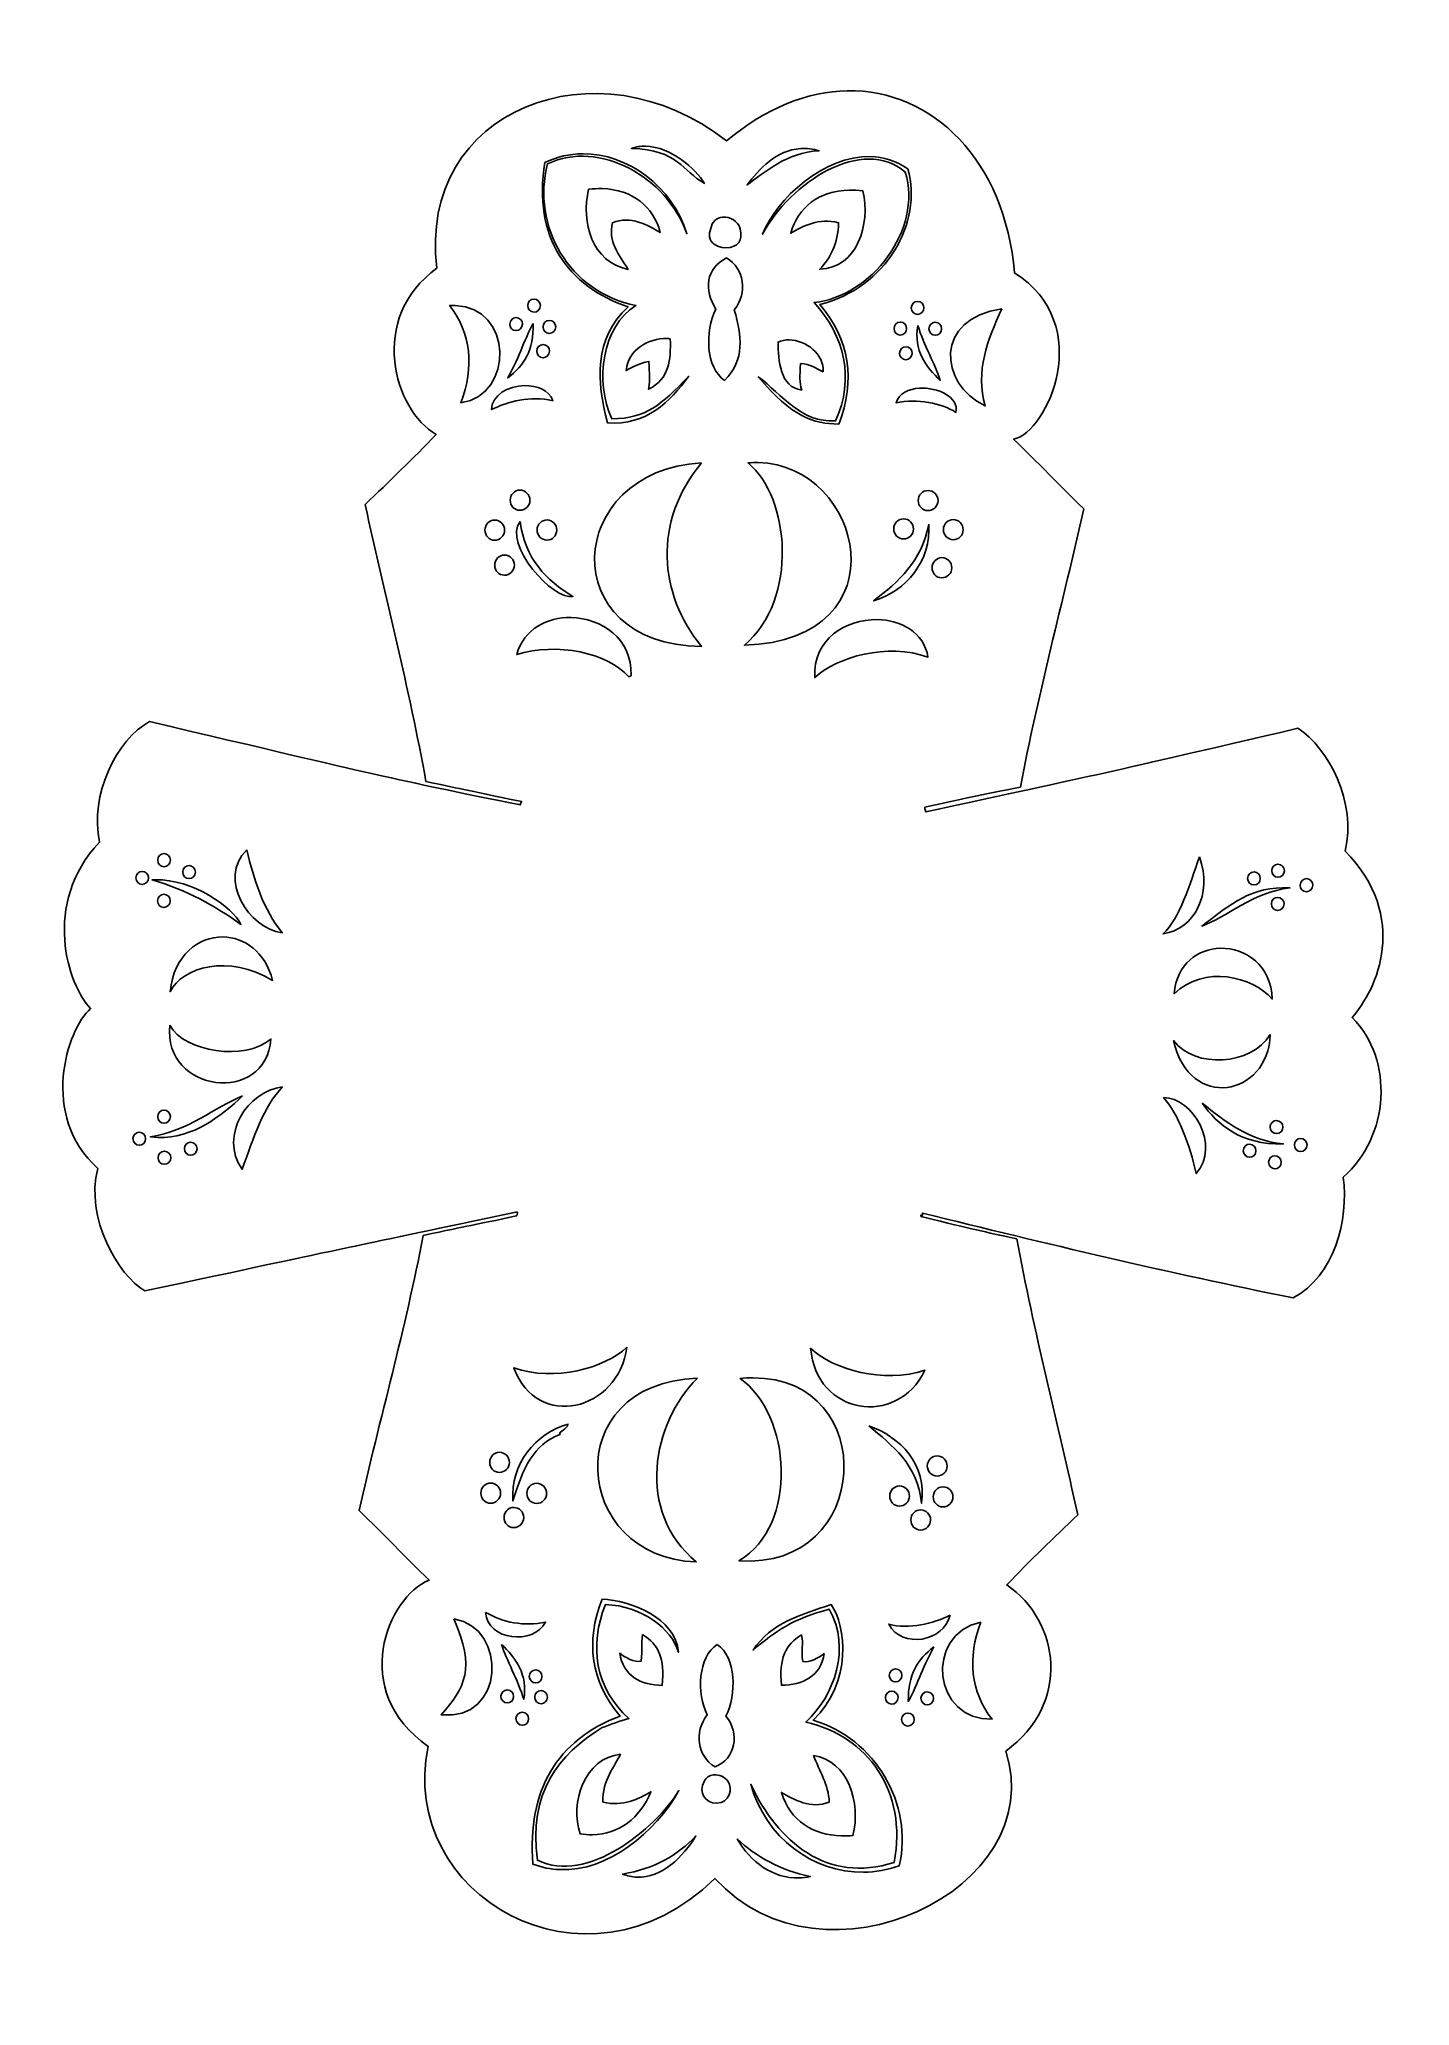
# Model space of a CAD drawing. Header units: centimetres. Extents: x -5.4 to 5.5, y -5 to 10.6.
import ezdxf

# ---------------------------------------------------------------- set-up
doc = ezdxf.new("R2010")
doc.units = ezdxf.units.CM
doc.header["$MEASUREMENT"] = 0
doc.layers.add('Layer 1', color=7, linetype='Continuous')

msp = doc.modelspace()

# ---------------------------------------------------------------- linework, layer by layer
at = {"layer": 'Layer 1', "color": 30}
for points, knots in [([(0.99781, 10.22204), (0.68778, 10.2168), (0.35603, 10.09139), (0.03787, 9.82269), (0.03787, 9.82269), (-0.99643, 10.63162), (-2.42919, 10.07004), (-2.26897, 8.80901), (-2.26897, 8.80901), (-2.82344, 8.40969), (-2.61031, 7.67747), (-2.27641, 7.48444), (-2.27641, 7.48444), (-2.45864, 7.29214), (-2.65015, 7.10892), (-2.84113, 6.92551), (-2.84113, 6.92551), (-2.67789, 6.19019), (-2.49116, 5.46082), (-2.35661, 4.71955), (-2.35661, 4.71955), (-2.09047, 4.66338), (-2.07008, 4.66033), (-1.59428, 4.55997), (-1.59428, 4.55997), (-1.60575, 4.54079), (-1.60587, 4.5419), (-1.60503, 4.53351), (-1.60503, 4.53351), (-2.65036, 4.74461), (-2.67379, 4.75408), (-4.55844, 5.19745), (-4.55844, 5.19745), (-4.81676, 5.05476), (-5.03956, 4.61577), (-4.95614, 4.23585), (-4.95614, 4.23585), (-5.42023, 3.75039), (-5.20814, 3.09184), (-5.02725, 2.91211), (-5.02725, 2.91211), (-5.21847, 2.74214), (-5.43564, 2.05873), (-4.97103, 1.6388), (-4.97103, 1.6388), (-5.07201, 1.24442), (-4.80961, 0.78864), (-4.59565, 0.66232), (-4.59565, 0.66232), (-2.93792, 1.01713), (-2.92215, 1.01973), (-1.63976, 1.29071), (-1.63976, 1.29071), (-1.61511, 1.29465), (-1.63366, 1.27191), (-1.6348, 1.25929), (-1.6348, 1.25929), (-1.99486, 1.1846), (-1.99308, 1.18653), (-2.37812, 1.10468), (-2.37812, 1.10468), (-2.51907, 0.36774), (-2.7231, -0.35496), (-2.88909, -1.0864), (-2.88909, -1.0864), (-2.69911, -1.26742), (-2.52046, -1.4597), (-2.33099, -1.6412), (-2.33099, -1.6412), (-2.66353, -1.77444), (-2.97192, -2.5246), (-2.33843, -2.96577), (-2.33843, -2.96577), (-2.58879, -4.14268), (-1.09391, -5.0306), (-0.05557, -4.01749), (-0.05557, -4.01749), (0.80616, -4.96632), (2.61625, -4.10729), (2.26036, -3.00381), (2.26036, -3.00381), (2.78261, -2.62492), (2.6924, -1.9676), (2.26863, -1.67924), (2.26863, -1.67924), (2.4497, -1.48574), (2.64385, -1.30442), (2.83418, -1.12031), (2.83418, -1.12031), (2.67197, -0.38797), (2.48557, 0.33893), (2.34884, 1.07656), (2.34884, 1.07656), (2.07284, 1.13728), (2.01518, 1.1503), (1.59891, 1.25185), (1.59891, 1.25185), (1.59711, 1.25513), (1.59618, 1.25621), (1.59477, 1.25846), (1.59477, 1.25846), (1.5888, 1.23303), (1.57569, 1.28906), (1.59477, 1.25846), (1.59477, 1.25846), (1.59591, 1.26331), (1.59702, 1.27031), (1.59726, 1.28244), (1.59726, 1.28244), (2.57835, 1.04156), (3.54677, 0.80595), (4.54985, 0.60775), (4.54985, 0.60775), (4.8774, 0.7806), (4.99468, 1.22621), (4.94838, 1.56935), (4.94838, 1.56935), (5.31677, 1.8902), (5.35529, 2.50294), (5.01866, 2.841), (5.01866, 2.841), (5.21888, 3.06194), (5.47733, 3.64001), (4.96409, 4.1664), (4.96409, 4.1664), (5.05577, 4.55319), (4.83259, 4.98464), (4.58789, 5.14371), (4.58789, 5.14371), (3.05757, 4.78668), (3.01738, 4.77907), (1.6229, 4.47894), (1.6229, 4.47894), (1.61199, 4.51906), (1.62022, 4.49167), (1.61629, 4.51449), (1.61629, 4.51449), (2.01759, 4.60458), (2.07181, 4.61464), (2.37697, 4.67489), (2.37697, 4.67489), (2.51754, 5.41195), (2.71687, 6.15995), (2.88216, 6.8916), (2.88216, 6.8916), (2.6918, 7.07223), (2.51353, 7.26572), (2.32323, 7.4464), (2.32323, 7.4464), (2.59356, 7.50225), (2.98139, 8.35942), (2.33067, 8.77097), (2.33067, 8.77097), (2.25408, 9.66532), (1.67991, 10.23358), (0.99783, 10.22204), (0.99783, 10.22204), (0.99783, 10.22204), (0.99781, 10.22204), (0.99781, 10.22204)], [0, 0, 0, 0, 0.02439024, 0.02439024, 0.02439024, 0.02439024, 0.04878049, 0.04878049, 0.04878049, 0.04878049, 0.07317073, 0.07317073, 0.07317073, 0.07317073, 0.09756098, 0.09756098, 0.09756098, 0.09756098, 0.12195122, 0.12195122, 0.12195122, 0.12195122, 0.14634146, 0.14634146, 0.14634146, 0.14634146, 0.17073171, 0.17073171, 0.17073171, 0.17073171, 0.19512195, 0.19512195, 0.19512195, 0.19512195, 0.2195122, 0.2195122, 0.2195122, 0.2195122, 0.24390244, 0.24390244, 0.24390244, 0.24390244, 0.26829268, 0.26829268, 0.26829268, 0.26829268, 0.29268293, 0.29268293, 0.29268293, 0.29268293, 0.31707317, 0.31707317, 0.31707317, 0.31707317, 0.34146341, 0.34146341, 0.34146341, 0.34146341, 0.36585366, 0.36585366, 0.36585366, 0.36585366, 0.3902439, 0.3902439, 0.3902439, 0.3902439, 0.41463415, 0.41463415, 0.41463415, 0.41463415, 0.43902439, 0.43902439, 0.43902439, 0.43902439, 0.46341463, 0.46341463, 0.46341463, 0.46341463, 0.48780488, 0.48780488, 0.48780488, 0.48780488, 0.51219512, 0.51219512, 0.51219512, 0.51219512, 0.53658537, 0.53658537, 0.53658537, 0.53658537, 0.56097561, 0.56097561, 0.56097561, 0.56097561, 0.58536585, 0.58536585, 0.58536585, 0.58536585, 0.6097561, 0.6097561, 0.6097561, 0.6097561, 0.63414634, 0.63414634, 0.63414634, 0.63414634, 0.65853659, 0.65853659, 0.65853659, 0.65853659, 0.68292683, 0.68292683, 0.68292683, 0.68292683, 0.70731707, 0.70731707, 0.70731707, 0.70731707, 0.73170732, 0.73170732, 0.73170732, 0.73170732, 0.75609756, 0.75609756, 0.75609756, 0.75609756, 0.7804878, 0.7804878, 0.7804878, 0.7804878, 0.80487805, 0.80487805, 0.80487805, 0.80487805, 0.82926829, 0.82926829, 0.82926829, 0.82926829, 0.85365854, 0.85365854, 0.85365854, 0.85365854, 0.87804878, 0.87804878, 0.87804878, 0.87804878, 0.90243902, 0.90243902, 0.90243902, 0.90243902, 0.92682927, 0.92682927, 0.92682927, 0.92682927, 0.95121951, 0.95121951, 0.95121951, 0.95121951, 1, 1, 1, 1]), ([(-1.10976, 9.72016), (-0.74837, 9.723), (-0.39326, 9.45751), (-0.2788, 9.08268), (-0.2788, 9.08268), (-0.43863, 9.53771), (-0.97636, 9.83454), (-1.3884, 9.63996), (-1.3884, 9.63996), (-1.51881, 9.14561), (-1.21557, 8.61529), (-0.68478, 8.51217), (-0.68478, 8.51217), (-0.9553, 8.34548), (-1.01378, 7.90745), (-0.87577, 7.60845), (-0.87577, 7.60845), (-0.59604, 7.61463), (-0.4899, 7.71678), (-0.26392, 7.94828), (-0.26392, 7.94828), (-0.4126, 7.7438), (-0.60114, 7.55645), (-0.90967, 7.57621), (-0.90967, 7.57621), (-0.99905, 7.90497), (-1.02047, 8.24958), (-0.74678, 8.49977), (-0.74678, 8.49977), (-1.22754, 8.66444), (-1.50799, 9.05348), (-1.40989, 9.65071), (-1.40989, 9.65071), (-1.31291, 9.69698), (-1.21094, 9.71937), (-1.10975, 9.72016), (-1.10975, 9.72016), (-1.10975, 9.72016), (-1.10976, 9.72016), (-1.10976, 9.72016)], [0, 0, 0, 0, 0.09090909, 0.09090909, 0.09090909, 0.09090909, 0.18181818, 0.18181818, 0.18181818, 0.18181818, 0.27272727, 0.27272727, 0.27272727, 0.27272727, 0.36363636, 0.36363636, 0.36363636, 0.36363636, 0.45454545, 0.45454545, 0.45454545, 0.45454545, 0.54545455, 0.54545455, 0.54545455, 0.54545455, 0.63636364, 0.63636364, 0.63636364, 0.63636364, 0.72727273, 0.72727273, 0.72727273, 0.72727273, 0.81818182, 0.81818182, 0.81818182, 0.81818182, 1, 1, 1, 1]), ([(-0.60788, 9.78052), (-0.40526, 9.7759), (-0.20785, 9.5985), (-0.13907, 9.48451), (-0.13907, 9.48451), (-0.31608, 9.58319), (-0.34604, 9.75112), (-0.72033, 9.76315), (-0.72033, 9.76315), (-0.68325, 9.7756), (-0.64541, 9.78137), (-0.60788, 9.78051), (-0.60788, 9.78051), (-0.60788, 9.78051), (-0.60788, 9.78052), (-0.60788, 9.78052)], [0, 0, 0, 0, 0.2, 0.2, 0.2, 0.2, 0.4, 0.4, 0.4, 0.4, 0.6, 0.6, 0.6, 0.6, 1, 1, 1, 1]), ([(0.62904, 9.7615), (0.67437, 9.76401), (0.72263, 9.75896), (0.77456, 9.74414), (0.77456, 9.74414), (0.51468, 9.72992), (0.34085, 9.57204), (0.20074, 9.47211), (0.20074, 9.47211), (0.29566, 9.59686), (0.43258, 9.75063), (0.62903, 9.7615), (0.62903, 9.7615), (0.62903, 9.7615), (0.62904, 9.7615), (0.62904, 9.7615)], [0, 0, 0, 0, 0.2, 0.2, 0.2, 0.2, 0.4, 0.4, 0.4, 0.4, 0.6, 0.6, 0.6, 0.6, 1, 1, 1, 1]), ([(1.18301, 9.69784), (1.28561, 9.69541), (1.38687, 9.66557), (1.48067, 9.59945), (1.48067, 9.59945), (1.60357, 9.17218), (1.30896, 8.65181), (0.78118, 8.52045), (0.78118, 8.52045), (1.016, 8.23791), (1.0659, 7.91833), (0.93084, 7.56712), (0.93084, 7.56712), (0.72551, 7.56895), (0.56241, 7.62368), (0.28923, 7.94332), (0.28923, 7.94332), (0.48198, 7.80064), (0.62659, 7.57703), (0.90521, 7.59192), (0.90521, 7.59192), (1.05863, 7.9304), (0.9775, 8.26614), (0.73488, 8.53615), (0.73488, 8.53615), (1.18256, 8.57777), (1.60349, 9.11611), (1.46001, 9.57464), (1.46001, 9.57464), (1.12549, 9.86576), (0.53957, 9.49268), (0.32478, 9.07855), (0.32478, 9.07855), (0.43413, 9.36522), (0.81659, 9.70651), (1.18302, 9.69784), (1.18302, 9.69784), (1.18302, 9.69784), (1.18301, 9.69784), (1.18301, 9.69784)], [0, 0, 0, 0, 0.09090909, 0.09090909, 0.09090909, 0.09090909, 0.18181818, 0.18181818, 0.18181818, 0.18181818, 0.27272727, 0.27272727, 0.27272727, 0.27272727, 0.36363636, 0.36363636, 0.36363636, 0.36363636, 0.45454545, 0.45454545, 0.45454545, 0.45454545, 0.54545455, 0.54545455, 0.54545455, 0.54545455, 0.63636364, 0.63636364, 0.63636364, 0.63636364, 0.72727273, 0.72727273, 0.72727273, 0.72727273, 0.81818182, 0.81818182, 0.81818182, 0.81818182, 1, 1, 1, 1]), ([(-0.9535, 9.44235), (-0.71214, 9.43518), (-0.5447, 9.30004), (-0.4913, 9.09426), (-0.4913, 9.09426), (-0.58507, 9.14726), (-0.72858, 9.23261), (-0.87164, 9.17033), (-0.87164, 9.17033), (-0.90958, 9.02008), (-0.81836, 8.91698), (-0.74679, 8.79909), (-0.74679, 8.79909), (-1.03482, 8.8574), (-1.12344, 9.17188), (-1.06098, 9.4374), (-1.06098, 9.4374), (-1.0236, 9.44177), (-0.98797, 9.44338), (-0.95349, 9.44236), (-0.95349, 9.44236), (-0.95349, 9.44236), (-0.9535, 9.44235), (-0.9535, 9.44235)], [0, 0, 0, 0, 0.14285714, 0.14285714, 0.14285714, 0.14285714, 0.28571429, 0.28571429, 0.28571429, 0.28571429, 0.42857143, 0.42857143, 0.42857143, 0.42857143, 0.57142857, 0.57142857, 0.57142857, 0.57142857, 0.71428571, 0.71428571, 0.71428571, 0.71428571, 1, 1, 1, 1]), ([(1.01434, 9.43077), (1.04887, 9.43135), (1.08519, 9.42913), (1.12266, 9.42416), (1.12266, 9.42416), (1.18655, 9.16065), (1.07656, 8.80619), (0.77953, 8.80074), (0.77953, 8.80074), (0.86499, 8.88839), (0.92298, 9.00414), (0.93001, 9.17116), (0.93001, 9.17116), (0.76843, 9.21131), (0.64673, 9.14389), (0.54802, 9.08765), (0.54802, 9.08765), (0.60533, 9.2913), (0.77266, 9.42675), (1.01435, 9.43078), (1.01435, 9.43078), (1.01435, 9.43078), (1.01434, 9.43077), (1.01434, 9.43077)], [0, 0, 0, 0, 0.14285714, 0.14285714, 0.14285714, 0.14285714, 0.28571429, 0.28571429, 0.28571429, 0.28571429, 0.42857143, 0.42857143, 0.42857143, 0.42857143, 0.57142857, 0.57142857, 0.57142857, 0.57142857, 0.71428571, 0.71428571, 0.71428571, 0.71428571, 1, 1, 1, 1]), ([(0.00562, 9.21414), (0.06366, 9.22016), (0.12944, 9.18622), (0.14535, 9.12236), (0.14535, 9.12236), (0.1674, 9.02814), (0.13244, 8.97491), (0.03125, 8.97105), (0.03125, 8.97105), (-0.04859, 8.97258), (-0.12913, 9.02513), (-0.08781, 9.12401), (-0.08781, 9.12401), (-0.08015, 9.18069), (-0.03952, 9.20945), (0.00562, 9.21414)], [0, 0, 0, 0, 0.2, 0.2, 0.2, 0.2, 0.4, 0.4, 0.4, 0.4, 0.6, 0.6, 0.6, 0.6, 1, 1, 1, 1]), ([(0.03787, 8.89003), (0.18007, 8.80354), (0.20761, 8.61478), (0.09905, 8.47662), (0.09905, 8.47662), (0.15914, 8.27247), (0.18517, 8.08027), (0.02216, 7.91521), (0.02216, 7.91521), (-0.12944, 8.01496), (-0.13618, 8.3085), (-0.04895, 8.48158), (-0.04895, 8.48158), (-0.14022, 8.63443), (-0.13171, 8.80785), (0.03787, 8.89003)], [0, 0, 0, 0, 0.2, 0.2, 0.2, 0.2, 0.4, 0.4, 0.4, 0.4, 0.6, 0.6, 0.6, 0.6, 1, 1, 1, 1]), ([(-2.12345, 8.51217), (-1.66667, 8.50061), (-1.65172, 7.79575), (-2.07797, 7.73661), (-2.07797, 7.73661), (-1.97109, 8.02202), (-1.99718, 8.29295), (-2.16892, 8.51134), (-2.16892, 8.51134), (-2.15327, 8.51245), (-2.13818, 8.51253), (-2.12345, 8.51216), (-2.12345, 8.51216), (-2.12345, 8.51216), (-2.12345, 8.51217), (-2.12345, 8.51217)], [0, 0, 0, 0, 0.2, 0.2, 0.2, 0.2, 0.4, 0.4, 0.4, 0.4, 0.6, 0.6, 0.6, 0.6, 1, 1, 1, 1]), ([(-1.49589, 8.56261), (-1.4681, 8.56235), (-1.44436, 8.53941), (-1.44463, 8.51052), (-1.44463, 8.51052), (-1.44489, 8.48162), (-1.4681, 8.45816), (-1.49589, 8.45843), (-1.49589, 8.45843), (-1.52368, 8.45869), (-1.54576, 8.48162), (-1.5455, 8.51052), (-1.5455, 8.51052), (-1.54524, 8.53941), (-1.52368, 8.56287), (-1.49589, 8.56261)], [0, 0, 0, 0, 0.2, 0.2, 0.2, 0.2, 0.4, 0.4, 0.4, 0.4, 0.6, 0.6, 0.6, 0.6, 1, 1, 1, 1]), ([(1.55839, 8.54442), (1.58618, 8.54416), (1.60909, 8.52123), (1.60883, 8.49233), (1.60883, 8.49233), (1.60857, 8.46344), (1.58535, 8.43998), (1.55756, 8.44024), (1.55756, 8.44024), (1.52977, 8.4405), (1.50769, 8.46343), (1.50795, 8.49233), (1.50795, 8.49233), (1.50821, 8.52123), (1.5306, 8.54469), (1.55839, 8.54442)], [0, 0, 0, 0, 0.2, 0.2, 0.2, 0.2, 0.4, 0.4, 0.4, 0.4, 0.6, 0.6, 0.6, 0.6, 1, 1, 1, 1]), ([(2.22977, 8.48489), (2.11331, 8.23822), (2.01901, 7.98631), (2.09748, 7.71181), (2.09748, 7.71181), (1.72414, 7.88944), (1.6911, 8.4076), (2.22977, 8.48489)], [0, 0, 0, 0, 0.33333333, 0.33333333, 0.33333333, 0.33333333, 1, 1, 1, 1]), ([(-1.50168, 8.36914), (-1.49895, 8.15549), (-1.57409, 8.03291), (-1.7059, 7.93506), (-1.7059, 7.93506), (-1.62534, 8.06677), (-1.57818, 8.23331), (-1.50168, 8.36914)], [0, 0, 0, 0, 0.33333333, 0.33333333, 0.33333333, 0.33333333, 1, 1, 1, 1]), ([(-1.63893, 8.41543), (-1.61114, 8.41517), (-1.58741, 8.39223), (-1.58767, 8.36334), (-1.58767, 8.36334), (-1.58793, 8.33444), (-1.61197, 8.31099), (-1.63976, 8.31125), (-1.63976, 8.31125), (-1.66755, 8.31151), (-1.68881, 8.33444), (-1.68854, 8.36334), (-1.68854, 8.36334), (-1.68828, 8.39224), (-1.66672, 8.4157), (-1.63893, 8.41543)], [0, 0, 0, 0, 0.2, 0.2, 0.2, 0.2, 0.4, 0.4, 0.4, 0.4, 0.6, 0.6, 0.6, 0.6, 1, 1, 1, 1]), ([(-1.37435, 8.39311), (-1.34656, 8.39285), (-1.32283, 8.36992), (-1.32309, 8.34102), (-1.32309, 8.34102), (-1.32335, 8.31212), (-1.34739, 8.28867), (-1.37518, 8.28893), (-1.37518, 8.28893), (-1.40297, 8.28919), (-1.42423, 8.31212), (-1.42396, 8.34102), (-1.42396, 8.34102), (-1.4237, 8.36992), (-1.40214, 8.39337), (-1.37435, 8.39311)], [0, 0, 0, 0, 0.2, 0.2, 0.2, 0.2, 0.4, 0.4, 0.4, 0.4, 0.6, 0.6, 0.6, 0.6, 1, 1, 1, 1]), ([(1.42114, 8.37988), (1.44893, 8.37962), (1.47184, 8.35669), (1.47157, 8.32779), (1.47157, 8.32779), (1.47131, 8.29889), (1.4481, 8.27544), (1.42031, 8.2757), (1.42031, 8.2757), (1.39252, 8.27596), (1.37044, 8.29889), (1.3707, 8.32779), (1.3707, 8.32779), (1.37096, 8.35669), (1.39335, 8.38014), (1.42113, 8.37988), (1.42113, 8.37988), (1.42113, 8.37988), (1.42114, 8.37988), (1.42114, 8.37988)], [0, 0, 0, 0, 0.16666667, 0.16666667, 0.16666667, 0.16666667, 0.33333333, 0.33333333, 0.33333333, 0.33333333, 0.5, 0.5, 0.5, 0.5, 0.66666667, 0.66666667, 0.66666667, 0.66666667, 1, 1, 1, 1]), ([(1.56087, 8.35095), (1.60749, 8.20033), (1.69939, 8.03803), (1.73864, 7.91522), (1.73864, 7.91522), (1.627, 8.02063), (1.52515, 8.1537), (1.56087, 8.35095)], [0, 0, 0, 0, 0.33333333, 0.33333333, 0.33333333, 0.33333333, 1, 1, 1, 1]), ([(1.69978, 8.37824), (1.72757, 8.37798), (1.75048, 8.35504), (1.75022, 8.32615), (1.75022, 8.32615), (1.74996, 8.29725), (1.72675, 8.2738), (1.69896, 8.27406), (1.69896, 8.27406), (1.67117, 8.27432), (1.64909, 8.29725), (1.64935, 8.32615), (1.64935, 8.32615), (1.64961, 8.35505), (1.672, 8.3785), (1.69978, 8.37824)], [0, 0, 0, 0, 0.2, 0.2, 0.2, 0.2, 0.4, 0.4, 0.4, 0.4, 0.6, 0.6, 0.6, 0.6, 1, 1, 1, 1]), ([(-1.42313, 8.19964), (-1.39534, 8.19938), (-1.37243, 8.17645), (-1.3727, 8.14755), (-1.3727, 8.14755), (-1.37296, 8.11865), (-1.39617, 8.0952), (-1.42396, 8.09546), (-1.42396, 8.09546), (-1.45175, 8.09572), (-1.47466, 8.11948), (-1.4744, 8.14838), (-1.4744, 8.14838), (-1.47414, 8.17728), (-1.45092, 8.19991), (-1.42314, 8.19965), (-1.42314, 8.19965), (-1.42314, 8.19965), (-1.42313, 8.19964), (-1.42313, 8.19964)], [0, 0, 0, 0, 0.16666667, 0.16666667, 0.16666667, 0.16666667, 0.33333333, 0.33333333, 0.33333333, 0.33333333, 0.5, 0.5, 0.5, 0.5, 0.66666667, 0.66666667, 0.66666667, 0.66666667, 1, 1, 1, 1]), ([(-0.43921, 8.24843), (-0.42974, 8.24817), (-0.42032, 8.247), (-0.4111, 8.24594), (-0.4111, 8.24594), (-0.40562, 8.07677), (-0.41746, 7.93042), (-0.58308, 7.8441), (-0.58308, 7.8441), (-0.571, 7.945), (-0.57805, 7.95325), (-0.58144, 8.06652), (-0.58144, 8.06652), (-0.66342, 8.04666), (-0.69328, 8.03261), (-0.76251, 7.99376), (-0.76251, 7.99376), (-0.74592, 8.16357), (-0.58133, 8.25203), (-0.43922, 8.24842), (-0.43922, 8.24842), (-0.43922, 8.24842), (-0.43921, 8.24843), (-0.43921, 8.24843)], [0, 0, 0, 0, 0.14285714, 0.14285714, 0.14285714, 0.14285714, 0.28571429, 0.28571429, 0.28571429, 0.28571429, 0.42857143, 0.42857143, 0.42857143, 0.42857143, 0.57142857, 0.57142857, 0.57142857, 0.57142857, 0.71428571, 0.71428571, 0.71428571, 0.71428571, 1, 1, 1, 1]), ([(0.53479, 8.23768), (0.66846, 8.23649), (0.81776, 8.12131), (0.80599, 7.98385), (0.80599, 7.98385), (0.74896, 8.00829), (0.70638, 8.04727), (0.62657, 8.04917), (0.62657, 8.04917), (0.61926, 7.9456), (0.61604, 7.9013), (0.63566, 7.8375), (0.63566, 7.8375), (0.45919, 7.86196), (0.45086, 8.07448), (0.44714, 8.21949), (0.44714, 8.21949), (0.47414, 8.23248), (0.50394, 8.23795), (0.53478, 8.23768), (0.53478, 8.23768), (0.53478, 8.23768), (0.53479, 8.23768), (0.53479, 8.23768)], [0, 0, 0, 0, 0.14285714, 0.14285714, 0.14285714, 0.14285714, 0.28571429, 0.28571429, 0.28571429, 0.28571429, 0.42857143, 0.42857143, 0.42857143, 0.42857143, 0.57142857, 0.57142857, 0.57142857, 0.57142857, 0.71428571, 0.71428571, 0.71428571, 0.71428571, 1, 1, 1, 1]), ([(1.46579, 8.18311), (1.49358, 8.18285), (1.51566, 8.15909), (1.5154, 8.13019), (1.5154, 8.13019), (1.51514, 8.10129), (1.49275, 8.07866), (1.46496, 8.07892), (1.46496, 8.07892), (1.43717, 8.07918), (1.41426, 8.10211), (1.41453, 8.13101), (1.41453, 8.13101), (1.41479, 8.15991), (1.438, 8.18336), (1.46579, 8.1831), (1.46579, 8.1831), (1.46579, 8.1831), (1.46579, 8.18311), (1.46579, 8.18311)], [0, 0, 0, 0, 0.16666667, 0.16666667, 0.16666667, 0.16666667, 0.33333333, 0.33333333, 0.33333333, 0.33333333, 0.5, 0.5, 0.5, 0.5, 0.66666667, 0.66666667, 0.66666667, 0.66666667, 1, 1, 1, 1]), ([(-1.57113, 7.87305), (-1.47079, 7.8758), (-1.3744, 7.83847), (-1.34706, 7.75316), (-1.34706, 7.75316), (-1.52478, 7.79451), (-1.70469, 7.74764), (-1.83489, 7.68205), (-1.83489, 7.68205), (-1.83491, 7.79948), (-1.70014, 7.86952), (-1.57113, 7.87305)], [0, 0, 0, 0, 0.25, 0.25, 0.25, 0.25, 0.5, 0.5, 0.5, 0.5, 1, 1, 1, 1]), ([(1.5741, 7.8532), (1.71856, 7.86116), (1.88782, 7.78313), (1.86432, 7.66055), (1.86432, 7.66055), (1.74434, 7.73402), (1.55971, 7.77279), (1.38724, 7.73662), (1.38724, 7.73662), (1.40946, 7.81242), (1.48743, 7.84842), (1.5741, 7.8532)], [0, 0, 0, 0, 0.25, 0.25, 0.25, 0.25, 0.5, 0.5, 0.5, 0.5, 1, 1, 1, 1]), ([(-0.16223, 7.25871), (-0.54937, 6.7896), (-0.50468, 6.21104), (-0.16141, 5.79606), (-0.16141, 5.79606), (-1.33571, 5.80601), (-1.25991, 7.193), (-0.16223, 7.25871)], [0, 0, 0, 0, 0.33333333, 0.33333333, 0.33333333, 0.33333333, 1, 1, 1, 1]), ([(0.29005, 7.26037), (1.11877, 7.24745), (1.46278, 5.84896), (0.17926, 5.80516), (0.17926, 5.80516), (0.61363, 6.17406), (0.54026, 6.98697), (0.2082, 7.25706), (0.2082, 7.25706), (0.2359, 7.25963), (0.26332, 7.26078), (0.29006, 7.26037), (0.29006, 7.26037), (0.29006, 7.26037), (0.29005, 7.26037), (0.29005, 7.26037)], [0, 0, 0, 0, 0.2, 0.2, 0.2, 0.2, 0.4, 0.4, 0.4, 0.4, 0.6, 0.6, 0.6, 0.6, 1, 1, 1, 1]), ([(-1.60834, 7.04125), (-1.56504, 7.04099), (-1.5287, 7.00392), (-1.52896, 6.9594), (-1.52896, 6.9594), (-1.52922, 6.91487), (-1.56587, 6.87976), (-1.60916, 6.88002), (-1.60916, 6.88002), (-1.65246, 6.88028), (-1.68632, 6.91569), (-1.68606, 6.96022), (-1.68606, 6.96022), (-1.6858, 7.00474), (-1.65163, 7.04151), (-1.60834, 7.04125)], [0, 0, 0, 0, 0.2, 0.2, 0.2, 0.2, 0.4, 0.4, 0.4, 0.4, 0.6, 0.6, 0.6, 0.6, 1, 1, 1, 1]), ([(1.6419, 7.03795), (1.68519, 7.03769), (1.72154, 7.00227), (1.72128, 6.95775), (1.72128, 6.95775), (1.72102, 6.91323), (1.68437, 6.87728), (1.64108, 6.87755), (1.64108, 6.87755), (1.59779, 6.87781), (1.56309, 6.91405), (1.56336, 6.95858), (1.56336, 6.95858), (1.56362, 7.00311), (1.59861, 7.03822), (1.64191, 7.03796), (1.64191, 7.03796), (1.64191, 7.03796), (1.6419, 7.03795), (1.6419, 7.03795)], [0, 0, 0, 0, 0.16666667, 0.16666667, 0.16666667, 0.16666667, 0.33333333, 0.33333333, 0.33333333, 0.33333333, 0.5, 0.5, 0.5, 0.5, 0.66666667, 0.66666667, 0.66666667, 0.66666667, 1, 1, 1, 1]), ([(-1.80843, 6.80231), (-1.76513, 6.80205), (-1.72962, 6.76664), (-1.72988, 6.72211), (-1.72988, 6.72211), (-1.73014, 6.67758), (-1.76678, 6.64164), (-1.81008, 6.64191), (-1.81008, 6.64191), (-1.85337, 6.64217), (-1.88724, 6.67841), (-1.88697, 6.72294), (-1.88697, 6.72294), (-1.88671, 6.76747), (-1.85172, 6.80258), (-1.80842, 6.80232), (-1.80842, 6.80232), (-1.80842, 6.80232), (-1.80843, 6.80231), (-1.80843, 6.80231)], [0, 0, 0, 0, 0.16666667, 0.16666667, 0.16666667, 0.16666667, 0.33333333, 0.33333333, 0.33333333, 0.33333333, 0.5, 0.5, 0.5, 0.5, 0.66666667, 0.66666667, 0.66666667, 0.66666667, 1, 1, 1, 1]), ([(-1.60669, 6.79074), (-1.56671, 6.49311), (-1.39911, 6.32181), (-1.18666, 6.1946), (-1.18666, 6.1946), (-1.33996, 6.15229), (-1.74865, 6.61695), (-1.60669, 6.79074)], [0, 0, 0, 0, 0.33333333, 0.33333333, 0.33333333, 0.33333333, 1, 1, 1, 1]), ([(-1.39254, 6.80313), (-1.34924, 6.80287), (-1.31455, 6.76745), (-1.31482, 6.72293), (-1.31482, 6.72293), (-1.31508, 6.67841), (-1.35008, 6.64246), (-1.39337, 6.64273), (-1.39337, 6.64273), (-1.43667, 6.64299), (-1.47218, 6.67923), (-1.47192, 6.72376), (-1.47192, 6.72376), (-1.47166, 6.76828), (-1.43584, 6.8034), (-1.39254, 6.80314), (-1.39254, 6.80314), (-1.39254, 6.80314), (-1.39254, 6.80313), (-1.39254, 6.80313)], [0, 0, 0, 0, 0.16666667, 0.16666667, 0.16666667, 0.16666667, 0.33333333, 0.33333333, 0.33333333, 0.33333333, 0.5, 0.5, 0.5, 0.5, 0.66666667, 0.66666667, 0.66666667, 0.66666667, 1, 1, 1, 1]), ([(1.64686, 6.77089), (1.6686, 6.48003), (1.46737, 6.23658), (1.20865, 6.15904), (1.20865, 6.15904), (1.40585, 6.31135), (1.59324, 6.47331), (1.64686, 6.77089)], [0, 0, 0, 0, 0.33333333, 0.33333333, 0.33333333, 0.33333333, 1, 1, 1, 1]), ([(1.4476, 6.81222), (1.4909, 6.81196), (1.52641, 6.77572), (1.52615, 6.73119), (1.52615, 6.73119), (1.52589, 6.68666), (1.49007, 6.65155), (1.44677, 6.65181), (1.44677, 6.65181), (1.40348, 6.65207), (1.36796, 6.68748), (1.36822, 6.73201), (1.36822, 6.73201), (1.36848, 6.77654), (1.4043, 6.81248), (1.4476, 6.81221), (1.4476, 6.81221), (1.4476, 6.81221), (1.4476, 6.81222), (1.4476, 6.81222)], [0, 0, 0, 0, 0.16666667, 0.16666667, 0.16666667, 0.16666667, 0.33333333, 0.33333333, 0.33333333, 0.33333333, 0.5, 0.5, 0.5, 0.5, 0.66666667, 0.66666667, 0.66666667, 0.66666667, 1, 1, 1, 1]), ([(1.84282, 6.80644), (1.88612, 6.80618), (1.92163, 6.76994), (1.92137, 6.72541), (1.92137, 6.72541), (1.92111, 6.68089), (1.88529, 6.64577), (1.84199, 6.64603), (1.84199, 6.64603), (1.7987, 6.64629), (1.76401, 6.68171), (1.76427, 6.72623), (1.76427, 6.72623), (1.76453, 6.77076), (1.79952, 6.8067), (1.84282, 6.80643), (1.84282, 6.80643), (1.84282, 6.80643), (1.84282, 6.80644), (1.84282, 6.80644)], [0, 0, 0, 0, 0.16666667, 0.16666667, 0.16666667, 0.16666667, 0.33333333, 0.33333333, 0.33333333, 0.33333333, 0.5, 0.5, 0.5, 0.5, 0.66666667, 0.66666667, 0.66666667, 0.66666667, 1, 1, 1, 1]), ([(-1.73071, 6.52367), (-1.68741, 6.52341), (-1.6519, 6.48717), (-1.65216, 6.44264), (-1.65216, 6.44264), (-1.65242, 6.39812), (-1.68907, 6.363), (-1.73236, 6.36326), (-1.73236, 6.36326), (-1.77565, 6.36352), (-1.80952, 6.39894), (-1.80926, 6.44346), (-1.80926, 6.44346), (-1.809, 6.48798), (-1.774, 6.52393), (-1.73071, 6.52366), (-1.73071, 6.52366), (-1.73071, 6.52366), (-1.73071, 6.52367), (-1.73071, 6.52367)], [0, 0, 0, 0, 0.16666667, 0.16666667, 0.16666667, 0.16666667, 0.33333333, 0.33333333, 0.33333333, 0.33333333, 0.5, 0.5, 0.5, 0.5, 0.66666667, 0.66666667, 0.66666667, 0.66666667, 1, 1, 1, 1]), ([(1.75269, 6.503), (1.79598, 6.50274), (1.8315, 6.46649), (1.83124, 6.42197), (1.83124, 6.42197), (1.83098, 6.37745), (1.79433, 6.34233), (1.75104, 6.34259), (1.75104, 6.34259), (1.70775, 6.34285), (1.67388, 6.37827), (1.67414, 6.42279), (1.67414, 6.42279), (1.6744, 6.46731), (1.70939, 6.50326), (1.75269, 6.50299), (1.75269, 6.50299), (1.75269, 6.50299), (1.75269, 6.503), (1.75269, 6.503)], [0, 0, 0, 0, 0.16666667, 0.16666667, 0.16666667, 0.16666667, 0.33333333, 0.33333333, 0.33333333, 0.33333333, 0.5, 0.5, 0.5, 0.5, 0.66666667, 0.66666667, 0.66666667, 0.66666667, 1, 1, 1, 1]), ([(-1.20154, 6.02592), (-0.95917, 6.02117), (-0.71185, 5.85619), (-0.72364, 5.56621), (-0.72364, 5.56621), (-0.72602, 5.55799), (-0.73199, 5.55366), (-0.74431, 5.55546), (-0.74431, 5.55546), (-0.89967, 5.74385), (-1.31941, 5.83225), (-1.63397, 5.73075), (-1.63397, 5.73075), (-1.57572, 5.9366), (-1.39005, 6.02962), (-1.20154, 6.02593), (-1.20154, 6.02593), (-1.20154, 6.02593), (-1.20154, 6.02592), (-1.20154, 6.02592)], [0, 0, 0, 0, 0.16666667, 0.16666667, 0.16666667, 0.16666667, 0.33333333, 0.33333333, 0.33333333, 0.33333333, 0.5, 0.5, 0.5, 0.5, 0.66666667, 0.66666667, 0.66666667, 0.66666667, 1, 1, 1, 1]), ([(1.23593, 6.00939), (1.42816, 6.00677), (1.61007, 5.90755), (1.64107, 5.71091), (1.64107, 5.71091), (1.31751, 5.82692), (0.91779, 5.71313), (0.73901, 5.5472), (0.73901, 5.5472), (0.72449, 5.85719), (0.98878, 6.01275), (1.23593, 6.00939)], [0, 0, 0, 0, 0.25, 0.25, 0.25, 0.25, 0.5, 0.5, 0.5, 0.5, 1, 1, 1, 1]), ([(-4.44269, 4.14573), (-4.4149, 4.14547), (-4.39116, 4.12253), (-4.39143, 4.09364), (-4.39143, 4.09364), (-4.39169, 4.06474), (-4.4149, 4.04129), (-4.44269, 4.04155), (-4.44269, 4.04155), (-4.47048, 4.04181), (-4.49256, 4.06475), (-4.4923, 4.09364), (-4.4923, 4.09364), (-4.49204, 4.12254), (-4.47048, 4.146), (-4.44269, 4.14573)], [0, 0, 0, 0, 0.2, 0.2, 0.2, 0.2, 0.4, 0.4, 0.4, 0.4, 0.6, 0.6, 0.6, 0.6, 1, 1, 1, 1]), ([(-3.78371, 4.17467), (-3.72525, 3.93664), (-3.65269, 3.70014), (-3.50176, 3.51569), (-3.50176, 3.51569), (-3.76716, 3.54841), (-4.01735, 3.94475), (-3.78371, 4.17467)], [0, 0, 0, 0, 0.33333333, 0.33333333, 0.33333333, 0.33333333, 1, 1, 1, 1]), ([(3.80322, 4.11927), (3.91039, 3.8213), (3.76111, 3.54374), (3.51383, 3.5066), (3.51383, 3.5066), (3.64843, 3.63193), (3.7258, 3.90116), (3.80322, 4.11927)], [0, 0, 0, 0, 0.33333333, 0.33333333, 0.33333333, 0.33333333, 1, 1, 1, 1]), ([(-4.61715, 4.00434), (-4.58936, 4.00408), (-4.56562, 3.98115), (-4.56588, 3.95225), (-4.56588, 3.95225), (-4.56614, 3.92335), (-4.58936, 3.8999), (-4.61715, 3.90016), (-4.61715, 3.90016), (-4.64494, 3.90042), (-4.66702, 3.92418), (-4.66676, 3.95308), (-4.66676, 3.95308), (-4.6665, 3.98198), (-4.64494, 4.0046), (-4.61715, 4.00434)], [0, 0, 0, 0, 0.2, 0.2, 0.2, 0.2, 0.4, 0.4, 0.4, 0.4, 0.6, 0.6, 0.6, 0.6, 1, 1, 1, 1]), ([(-4.51049, 3.93737), (-4.2226, 3.94593), (-3.89125, 3.71753), (-3.83084, 3.58184), (-3.83084, 3.58184), (-4.0369, 3.72941), (-4.26247, 3.85658), (-4.53777, 3.93572), (-4.53777, 3.93572), (-4.52858, 3.93651), (-4.51977, 3.9371), (-4.51048, 3.93736), (-4.51048, 3.93736), (-4.51048, 3.93736), (-4.51049, 3.93737), (-4.51049, 3.93737)], [0, 0, 0, 0, 0.2, 0.2, 0.2, 0.2, 0.4, 0.4, 0.4, 0.4, 0.6, 0.6, 0.6, 0.6, 1, 1, 1, 1]), ([(-4.24343, 4.05064), (-4.21564, 4.05038), (-4.19273, 4.02662), (-4.19299, 3.99772), (-4.19299, 3.99772), (-4.19325, 3.96882), (-4.21646, 3.9462), (-4.24425, 3.94646), (-4.24425, 3.94646), (-4.27204, 3.94672), (-4.29412, 3.96965), (-4.29386, 3.99855), (-4.29386, 3.99855), (-4.2936, 4.02745), (-4.27121, 4.0509), (-4.24343, 4.05064)], [0, 0, 0, 0, 0.2, 0.2, 0.2, 0.2, 0.4, 0.4, 0.4, 0.4, 0.6, 0.6, 0.6, 0.6, 1, 1, 1, 1]), ([(4.23813, 4.00021), (4.26592, 3.99995), (4.288, 3.97619), (4.28774, 3.94729), (4.28774, 3.94729), (4.28748, 3.91839), (4.26509, 3.89576), (4.2373, 3.89603), (4.2373, 3.89603), (4.20951, 3.89629), (4.1866, 3.91922), (4.18686, 3.94812), (4.18686, 3.94812), (4.18712, 3.97702), (4.21034, 4.00048), (4.23813, 4.00021)], [0, 0, 0, 0, 0.2, 0.2, 0.2, 0.2, 0.4, 0.4, 0.4, 0.4, 0.6, 0.6, 0.6, 0.6, 1, 1, 1, 1]), ([(4.42829, 4.06139), (4.45608, 4.06113), (4.47982, 4.0382), (4.47956, 4.0093), (4.47956, 4.0093), (4.4793, 3.9804), (4.45526, 3.95694), (4.42747, 3.95721), (4.42747, 3.95721), (4.39968, 3.95747), (4.37842, 3.98123), (4.37869, 4.01013), (4.37869, 4.01013), (4.37895, 4.03903), (4.40051, 4.06166), (4.4283, 4.06139), (4.4283, 4.06139), (4.4283, 4.06139), (4.42829, 4.06139), (4.42829, 4.06139)], [0, 0, 0, 0, 0.16666667, 0.16666667, 0.16666667, 0.16666667, 0.33333333, 0.33333333, 0.33333333, 0.33333333, 0.5, 0.5, 0.5, 0.5, 0.66666667, 0.66666667, 0.66666667, 0.66666667, 1, 1, 1, 1]), ([(4.65567, 3.94646), (4.68346, 3.9462), (4.70637, 3.92244), (4.7061, 3.89354), (4.7061, 3.89354), (4.70584, 3.86464), (4.68263, 3.84201), (4.65484, 3.84227), (4.65484, 3.84227), (4.62705, 3.84253), (4.60497, 3.86546), (4.60523, 3.89436), (4.60523, 3.89436), (4.60549, 3.92326), (4.62788, 3.94671), (4.65566, 3.94645), (4.65566, 3.94645), (4.65566, 3.94645), (4.65567, 3.94646), (4.65567, 3.94646)], [0, 0, 0, 0, 0.16666667, 0.16666667, 0.16666667, 0.16666667, 0.33333333, 0.33333333, 0.33333333, 0.33333333, 0.5, 0.5, 0.5, 0.5, 0.66666667, 0.66666667, 0.66666667, 0.66666667, 1, 1, 1, 1]), ([(-4.44434, 3.82161), (-4.41655, 3.82135), (-4.39281, 3.79841), (-4.39308, 3.76952), (-4.39308, 3.76952), (-4.39334, 3.74062), (-4.41738, 3.71717), (-4.44517, 3.71743), (-4.44517, 3.71743), (-4.47296, 3.71769), (-4.49422, 3.74063), (-4.49395, 3.76952), (-4.49395, 3.76952), (-4.49369, 3.79842), (-4.47213, 3.82188), (-4.44434, 3.82161)], [0, 0, 0, 0, 0.2, 0.2, 0.2, 0.2, 0.4, 0.4, 0.4, 0.4, 0.6, 0.6, 0.6, 0.6, 1, 1, 1, 1]), ([(4.4655, 3.8737), (4.48434, 3.8737), (4.50363, 3.8737), (4.52338, 3.87203), (4.52338, 3.87203), (4.22958, 3.84121), (4.01271, 3.63471), (3.82223, 3.56859), (3.82223, 3.56859), (3.99932, 3.69925), (4.18284, 3.87286), (4.4655, 3.87369), (4.4655, 3.87369), (4.4655, 3.87369), (4.4655, 3.8737), (4.4655, 3.8737)], [0, 0, 0, 0, 0.2, 0.2, 0.2, 0.2, 0.4, 0.4, 0.4, 0.4, 0.6, 0.6, 0.6, 0.6, 1, 1, 1, 1]), ([(4.42664, 3.79681), (4.45443, 3.79655), (4.47816, 3.77362), (4.4779, 3.74472), (4.4779, 3.74472), (4.47764, 3.71582), (4.4536, 3.69236), (4.42581, 3.69263), (4.42581, 3.69263), (4.39802, 3.69289), (4.37676, 3.71665), (4.37703, 3.74555), (4.37703, 3.74555), (4.37729, 3.77445), (4.39885, 3.79708), (4.42664, 3.79681)], [0, 0, 0, 0, 0.2, 0.2, 0.2, 0.2, 0.4, 0.4, 0.4, 0.4, 0.6, 0.6, 0.6, 0.6, 1, 1, 1, 1]), ([(-3.97471, 3.48179), (-3.80411, 3.48002), (-3.63486, 3.36409), (-3.57866, 3.13535), (-3.57866, 3.13535), (-3.92883, 3.34882), (-4.29612, 3.24188), (-4.39473, 3.04522), (-4.39473, 3.04522), (-4.36247, 3.33925), (-4.16805, 3.4838), (-3.9747, 3.48178), (-3.9747, 3.48178), (-3.9747, 3.48178), (-3.97471, 3.48179), (-3.97471, 3.48179)], [0, 0, 0, 0, 0.2, 0.2, 0.2, 0.2, 0.4, 0.4, 0.4, 0.4, 0.6, 0.6, 0.6, 0.6, 1, 1, 1, 1]), ([(3.97024, 3.39166), (4.16973, 3.39631), (4.37642, 3.25596), (4.38282, 2.98652), (4.38282, 2.98652), (4.22326, 3.17013), (3.84382, 3.26033), (3.60065, 3.02951), (3.60065, 3.02951), (3.62345, 3.27008), (3.79422, 3.38755), (3.97024, 3.39166)], [0, 0, 0, 0, 0.25, 0.25, 0.25, 0.25, 0.5, 0.5, 0.5, 0.5, 1, 1, 1, 1]), ([(-4.39556, 2.77816), (-4.28267, 2.56682), (-3.79579, 2.48912), (-3.59189, 2.66902), (-3.59189, 2.66902), (-3.63121, 2.13818), (-4.4532, 2.24061), (-4.39556, 2.77816)], [0, 0, 0, 0, 0.33333333, 0.33333333, 0.33333333, 0.33333333, 1, 1, 1, 1]), ([(4.36711, 2.70375), (4.35105, 2.21326), (3.72226, 2.08938), (3.59734, 2.65662), (3.59734, 2.65662), (3.76615, 2.43037), (4.21675, 2.45762), (4.36711, 2.70375)], [0, 0, 0, 0, 0.33333333, 0.33333333, 0.33333333, 0.33333333, 1, 1, 1, 1]), ([(-3.81679, 2.21509), (-3.98191, 2.06087), (-4.21022, 1.87404), (-4.49313, 1.88519), (-4.49313, 1.88519), (-4.51199, 1.88593), (-4.53166, 1.88841), (-4.55101, 1.89098), (-4.55101, 1.89098), (-4.24934, 1.93398), (-4.03933, 2.12752), (-3.81679, 2.21509)], [0, 0, 0, 0, 0.25, 0.25, 0.25, 0.25, 0.5, 0.5, 0.5, 0.5, 1, 1, 1, 1]), ([(-3.49929, 2.28703), (-3.65133, 2.13455), (-3.72801, 1.87953), (-3.82092, 1.63219), (-3.82092, 1.63219), (-4.00826, 1.90226), (-3.77687, 2.25442), (-3.49929, 2.28703)], [0, 0, 0, 0, 0.33333333, 0.33333333, 0.33333333, 0.33333333, 1, 1, 1, 1]), ([(3.51714, 2.20269), (3.74994, 2.2057), (3.97328, 1.81998), (3.77759, 1.59746), (3.77759, 1.59746), (3.72479, 1.82677), (3.63509, 2.07269), (3.51714, 2.20269)], [0, 0, 0, 0, 0.33333333, 0.33333333, 0.33333333, 0.33333333, 1, 1, 1, 1]), ([(-4.44269, 2.10265), (-4.4149, 2.10239), (-4.39199, 2.07946), (-4.39226, 2.05056), (-4.39226, 2.05056), (-4.39252, 2.02166), (-4.41573, 1.99821), (-4.44352, 1.99847), (-4.44352, 1.99847), (-4.47131, 1.99873), (-4.49339, 2.02166), (-4.49313, 2.05056), (-4.49313, 2.05056), (-4.49287, 2.07946), (-4.47048, 2.10291), (-4.4427, 2.10265), (-4.4427, 2.10265), (-4.4427, 2.10265), (-4.44269, 2.10265), (-4.44269, 2.10265)], [0, 0, 0, 0, 0.16666667, 0.16666667, 0.16666667, 0.16666667, 0.33333333, 0.33333333, 0.33333333, 0.33333333, 0.5, 0.5, 0.5, 0.5, 0.66666667, 0.66666667, 0.66666667, 0.66666667, 1, 1, 1, 1]), ([(3.82389, 2.15887), (4.00884, 2.01064), (4.19989, 1.8596), (4.47129, 1.8331), (4.47129, 1.8331), (4.13005, 1.82591), (3.9485, 1.98689), (3.82389, 2.15887)], [0, 0, 0, 0, 0.33333333, 0.33333333, 0.33333333, 0.33333333, 1, 1, 1, 1]), ([(-4.63947, 1.92653), (-4.61168, 1.92627), (-4.5896, 1.90333), (-4.58986, 1.87444), (-4.58986, 1.87444), (-4.59012, 1.84554), (-4.61251, 1.82209), (-4.6403, 1.82235), (-4.6403, 1.82235), (-4.66809, 1.82261), (-4.691, 1.84637), (-4.69073, 1.87527), (-4.69073, 1.87527), (-4.69047, 1.90417), (-4.66726, 1.9268), (-4.63947, 1.92653)], [0, 0, 0, 0, 0.2, 0.2, 0.2, 0.2, 0.4, 0.4, 0.4, 0.4, 0.6, 0.6, 0.6, 0.6, 1, 1, 1, 1]), ([(4.41672, 2.01996), (4.44451, 2.0197), (4.46824, 1.99677), (4.46798, 1.96787), (4.46798, 1.96787), (4.46772, 1.93897), (4.44451, 1.91552), (4.41672, 1.91578), (4.41672, 1.91578), (4.38893, 1.91604), (4.36602, 1.9398), (4.36628, 1.9687), (4.36628, 1.9687), (4.36654, 1.9976), (4.38893, 2.02022), (4.41672, 2.01996)], [0, 0, 0, 0, 0.2, 0.2, 0.2, 0.2, 0.4, 0.4, 0.4, 0.4, 0.6, 0.6, 0.6, 0.6, 1, 1, 1, 1]), ([(-4.43938, 1.77522), (-4.41159, 1.77496), (-4.38785, 1.75203), (-4.38812, 1.72313), (-4.38812, 1.72313), (-4.38838, 1.69423), (-4.41159, 1.67078), (-4.43938, 1.67104), (-4.43938, 1.67104), (-4.46717, 1.6713), (-4.49008, 1.69423), (-4.48981, 1.72313), (-4.48981, 1.72313), (-4.48955, 1.75203), (-4.46716, 1.77548), (-4.43938, 1.77522)], [0, 0, 0, 0, 0.2, 0.2, 0.2, 0.2, 0.4, 0.4, 0.4, 0.4, 0.6, 0.6, 0.6, 0.6, 1, 1, 1, 1]), ([(-4.23102, 1.84716), (-4.20323, 1.8469), (-4.17949, 1.82397), (-4.17976, 1.79507), (-4.17976, 1.79507), (-4.18002, 1.76618), (-4.20406, 1.74272), (-4.23185, 1.74298), (-4.23185, 1.74298), (-4.25964, 1.74324), (-4.2809, 1.767), (-4.28063, 1.7959), (-4.28063, 1.7959), (-4.28037, 1.8248), (-4.25881, 1.84743), (-4.23102, 1.84716)], [0, 0, 0, 0, 0.2, 0.2, 0.2, 0.2, 0.4, 0.4, 0.4, 0.4, 0.6, 0.6, 0.6, 0.6, 1, 1, 1, 1]), ([(4.20257, 1.83145), (4.23036, 1.83119), (4.25327, 1.80743), (4.253, 1.77853), (4.253, 1.77853), (4.25274, 1.74963), (4.22953, 1.72701), (4.20174, 1.72727), (4.20174, 1.72727), (4.17395, 1.72753), (4.15187, 1.75046), (4.15213, 1.77936), (4.15213, 1.77936), (4.15239, 1.80826), (4.17478, 1.83171), (4.20256, 1.83145), (4.20256, 1.83145), (4.20256, 1.83145), (4.20257, 1.83145), (4.20257, 1.83145)], [0, 0, 0, 0, 0.16666667, 0.16666667, 0.16666667, 0.16666667, 0.33333333, 0.33333333, 0.33333333, 0.33333333, 0.5, 0.5, 0.5, 0.5, 0.66666667, 0.66666667, 0.66666667, 0.66666667, 1, 1, 1, 1]), ([(4.40349, 1.73884), (4.43128, 1.73858), (4.45501, 1.71565), (4.45475, 1.68675), (4.45475, 1.68675), (4.45449, 1.65785), (4.43128, 1.6344), (4.40349, 1.63466), (4.40349, 1.63466), (4.3757, 1.63492), (4.35362, 1.65868), (4.35388, 1.68758), (4.35388, 1.68758), (4.35414, 1.71648), (4.3757, 1.7391), (4.40349, 1.73884)], [0, 0, 0, 0, 0.2, 0.2, 0.2, 0.2, 0.4, 0.4, 0.4, 0.4, 0.6, 0.6, 0.6, 0.6, 1, 1, 1, 1]), ([(4.60937, 1.87693), (4.63716, 1.87667), (4.6609, 1.85373), (4.66063, 1.82484), (4.66063, 1.82484), (4.66037, 1.79594), (4.63716, 1.77249), (4.60937, 1.77275), (4.60937, 1.77275), (4.58158, 1.77301), (4.5595, 1.79594), (4.55976, 1.82484), (4.55976, 1.82484), (4.56002, 1.85374), (4.58158, 1.8772), (4.60937, 1.87693)], [0, 0, 0, 0, 0.2, 0.2, 0.2, 0.2, 0.4, 0.4, 0.4, 0.4, 0.6, 0.6, 0.6, 0.6, 1, 1, 1, 1]), ([(-0.75588, 0.21418), (-0.82511, -0.29407), (-1.47088, -0.45394), (-1.65712, 0.05047), (-1.65712, 0.05047), (-1.33353, -0.06554), (-0.93464, 0.04827), (-0.75588, 0.21418)], [0, 0, 0, 0, 0.33333333, 0.33333333, 0.33333333, 0.33333333, 1, 1, 1, 1]), ([(0.70676, 0.20592), (0.88664, 0.03413), (1.28674, -0.07853), (1.61709, 0.03063), (1.61709, 0.03063), (1.39399, -0.43181), (0.74862, -0.32216), (0.70676, 0.20592)], [0, 0, 0, 0, 0.33333333, 0.33333333, 0.33333333, 0.33333333, 1, 1, 1, 1]), ([(-0.1953, -0.03304), (-0.55563, -0.39116), (-0.68888, -1.09291), (-0.20439, -1.49569), (-0.20439, -1.49569), (-1.19616, -1.46686), (-1.30848, -0.07087), (-0.1953, -0.03304)], [0, 0, 0, 0, 0.33333333, 0.33333333, 0.33333333, 0.33333333, 1, 1, 1, 1]), ([(0.24623, -0.02973), (1.26315, -0.02619), (1.19976, -1.56484), (0.13543, -1.48659), (0.13543, -1.48659), (0.61579, -1.20566), (0.55212, -0.31838), (0.14453, -0.03469), (0.14453, -0.03469), (0.17958, -0.03126), (0.21342, -0.02984), (0.24623, -0.02973)], [0, 0, 0, 0, 0.25, 0.25, 0.25, 0.25, 0.5, 0.5, 0.5, 0.5, 1, 1, 1, 1]), ([(-1.22552, -0.39767), (-1.23165, -0.44473), (-1.29877, -0.45079), (-1.29001, -0.482), (-1.29001, -0.482), (-1.50125, -0.5619), (-1.58373, -0.74845), (-1.66373, -1.00952), (-1.66373, -1.00952), (-1.68615, -0.71792), (-1.4855, -0.47394), (-1.22551, -0.39767), (-1.22551, -0.39767), (-1.22551, -0.39767), (-1.22552, -0.39767), (-1.22552, -0.39767)], [0, 0, 0, 0, 0.2, 0.2, 0.2, 0.2, 0.4, 0.4, 0.4, 0.4, 0.6, 0.6, 0.6, 0.6, 1, 1, 1, 1]), ([(1.16979, -0.41172), (1.41797, -0.4977), (1.6362, -0.7213), (1.58982, -1.02853), (1.58982, -1.02853), (1.55935, -0.71447), (1.35662, -0.57126), (1.16979, -0.41172)], [0, 0, 0, 0, 0.33333333, 0.33333333, 0.33333333, 0.33333333, 1, 1, 1, 1]), ([(-1.77122, -0.62256), (-1.72793, -0.62282), (-1.69158, -0.65906), (-1.69184, -0.70359), (-1.69184, -0.70359), (-1.6921, -0.74812), (-1.72875, -0.78334), (-1.77204, -0.78297), (-1.77204, -0.78297), (-1.81533, -0.78271), (-1.8492, -0.7473), (-1.84894, -0.70277), (-1.84894, -0.70277), (-1.84868, -0.65824), (-1.81451, -0.6222), (-1.77122, -0.62257), (-1.77122, -0.62257), (-1.77122, -0.62257), (-1.77122, -0.62256), (-1.77122, -0.62256)], [0, 0, 0, 0, 0.16666667, 0.16666667, 0.16666667, 0.16666667, 0.33333333, 0.33333333, 0.33333333, 0.33333333, 0.5, 0.5, 0.5, 0.5, 0.66666667, 0.66666667, 0.66666667, 0.66666667, 1, 1, 1, 1]), ([(1.71466, -0.6515), (1.75795, -0.65176), (1.7943, -0.688), (1.79404, -0.73253), (1.79404, -0.73253), (1.79378, -0.77706), (1.75713, -0.81228), (1.71384, -0.81191), (1.71384, -0.81191), (1.67055, -0.81165), (1.63585, -0.77623), (1.63612, -0.73171), (1.63612, -0.73171), (1.63638, -0.68719), (1.67138, -0.65114), (1.71467, -0.65151), (1.71467, -0.65151), (1.71467, -0.65151), (1.71466, -0.6515), (1.71466, -0.6515)], [0, 0, 0, 0, 0.16666667, 0.16666667, 0.16666667, 0.16666667, 0.33333333, 0.33333333, 0.33333333, 0.33333333, 0.5, 0.5, 0.5, 0.5, 0.66666667, 0.66666667, 0.66666667, 0.66666667, 1, 1, 1, 1]), ([(-1.8415, -0.86813), (-1.7982, -0.86839), (-1.76186, -0.90381), (-1.76212, -0.94833), (-1.76212, -0.94833), (-1.76238, -0.99285), (-1.79903, -1.0289), (-1.84232, -1.02853), (-1.84232, -1.02853), (-1.88561, -1.02827), (-1.91948, -0.99203), (-1.91921, -0.9475), (-1.91921, -0.9475), (-1.91895, -0.90297), (-1.88478, -0.86775), (-1.84149, -0.86812), (-1.84149, -0.86812), (-1.84149, -0.86812), (-1.8415, -0.86813), (-1.8415, -0.86813)], [0, 0, 0, 0, 0.16666667, 0.16666667, 0.16666667, 0.16666667, 0.33333333, 0.33333333, 0.33333333, 0.33333333, 0.5, 0.5, 0.5, 0.5, 0.66666667, 0.66666667, 0.66666667, 0.66666667, 1, 1, 1, 1]), ([(-1.47522, -0.86977), (-1.43192, -0.87003), (-1.39558, -0.90627), (-1.39584, -0.9508), (-1.39584, -0.9508), (-1.3961, -0.99532), (-1.43274, -1.03055), (-1.47604, -1.03018), (-1.47604, -1.03018), (-1.51933, -1.02992), (-1.5532, -0.9945), (-1.55293, -0.94998), (-1.55293, -0.94998), (-1.55267, -0.90545), (-1.5185, -0.86941), (-1.47521, -0.86978), (-1.47521, -0.86978), (-1.47521, -0.86978), (-1.47522, -0.86977), (-1.47522, -0.86977)], [0, 0, 0, 0, 0.16666667, 0.16666667, 0.16666667, 0.16666667, 0.33333333, 0.33333333, 0.33333333, 0.33333333, 0.5, 0.5, 0.5, 0.5, 0.66666667, 0.66666667, 0.66666667, 0.66666667, 1, 1, 1, 1]), ([(1.41453, -0.89126), (1.45782, -0.89152), (1.49417, -0.92776), (1.49391, -0.97229), (1.49391, -0.97229), (1.49365, -1.01682), (1.457, -1.05204), (1.41371, -1.05167), (1.41371, -1.05167), (1.37042, -1.05141), (1.33655, -1.01599), (1.33681, -0.97147), (1.33681, -0.97147), (1.33707, -0.92695), (1.37124, -0.8909), (1.41453, -0.89127), (1.41453, -0.89127), (1.41453, -0.89127), (1.41453, -0.89126), (1.41453, -0.89126)], [0, 0, 0, 0, 0.16666667, 0.16666667, 0.16666667, 0.16666667, 0.33333333, 0.33333333, 0.33333333, 0.33333333, 0.5, 0.5, 0.5, 0.5, 0.66666667, 0.66666667, 0.66666667, 0.66666667, 1, 1, 1, 1]), ([(1.76097, -0.89788), (1.80426, -0.89814), (1.84061, -0.93356), (1.84035, -0.97808), (1.84035, -0.97808), (1.84009, -1.02261), (1.80344, -1.05865), (1.76015, -1.05828), (1.76015, -1.05828), (1.71686, -1.05802), (1.68299, -1.02178), (1.68325, -0.97725), (1.68325, -0.97725), (1.68351, -0.93272), (1.71768, -0.8975), (1.76097, -0.89787), (1.76097, -0.89787), (1.76097, -0.89787), (1.76097, -0.89788), (1.76097, -0.89788)], [0, 0, 0, 0, 0.16666667, 0.16666667, 0.16666667, 0.16666667, 0.33333333, 0.33333333, 0.33333333, 0.33333333, 0.5, 0.5, 0.5, 0.5, 0.66666667, 0.66666667, 0.66666667, 0.66666667, 1, 1, 1, 1]), ([(-1.65712, -1.06242), (-1.61382, -1.06268), (-1.57748, -1.09892), (-1.57774, -1.14345), (-1.57774, -1.14345), (-1.578, -1.18798), (-1.61465, -1.2232), (-1.65794, -1.22283), (-1.65794, -1.22283), (-1.70124, -1.22257), (-1.7351, -1.18633), (-1.73483, -1.1418), (-1.73483, -1.1418), (-1.73457, -1.09728), (-1.7004, -1.06205), (-1.65711, -1.06242), (-1.65711, -1.06242), (-1.65711, -1.06242), (-1.65712, -1.06242), (-1.65712, -1.06242)], [0, 0, 0, 0, 0.16666667, 0.16666667, 0.16666667, 0.16666667, 0.33333333, 0.33333333, 0.33333333, 0.33333333, 0.5, 0.5, 0.5, 0.5, 0.66666667, 0.66666667, 0.66666667, 0.66666667, 1, 1, 1, 1]), ([(1.5832, -1.08143), (1.6265, -1.08169), (1.66201, -1.11793), (1.66175, -1.16246), (1.66175, -1.16246), (1.66149, -1.20699), (1.62567, -1.24221), (1.58237, -1.24184), (1.58237, -1.24184), (1.53908, -1.24158), (1.50438, -1.20616), (1.50465, -1.16164), (1.50465, -1.16164), (1.50491, -1.11711), (1.53991, -1.08107), (1.5832, -1.08144), (1.5832, -1.08144), (1.5832, -1.08144), (1.5832, -1.08143), (1.5832, -1.08143)], [0, 0, 0, 0, 0.16666667, 0.16666667, 0.16666667, 0.16666667, 0.33333333, 0.33333333, 0.33333333, 0.33333333, 0.5, 0.5, 0.5, 0.5, 0.66666667, 0.66666667, 0.66666667, 0.66666667, 1, 1, 1, 1]), ([(-0.95432, -1.7925), (-0.72258, -1.80283), (-0.37215, -1.94009), (-0.34578, -2.21501), (-0.34578, -2.21501), (-0.39805, -2.03071), (-0.63917, -1.84557), (-0.92704, -1.8355), (-0.92704, -1.8355), (-1.05777, -2.15687), (-1.01113, -2.50532), (-0.74101, -2.74253), (-0.74101, -2.74253), (-0.81356, -2.76253), (-0.88274, -2.79001), (-0.9535, -2.81529), (-0.9535, -2.81529), (-1.30429, -3.03319), (-1.54124, -3.33387), (-1.46861, -3.87197), (-1.46861, -3.87197), (-1.07711, -4.07053), (-0.52999, -3.6222), (-0.34165, -3.31717), (-0.34165, -3.31717), (-0.52991, -3.65078), (-0.90573, -3.96289), (-1.29167, -3.94721), (-1.29167, -3.94721), (-1.36314, -3.94431), (-1.43478, -3.92991), (-1.50582, -3.90256), (-1.50582, -3.90256), (-1.55036, -3.31306), (-1.31329, -2.9143), (-0.81129, -2.72434), (-0.81129, -2.72434), (-1.04348, -2.4489), (-1.08772, -2.13253), (-0.95433, -1.79251), (-0.95433, -1.79251), (-0.95433, -1.79251), (-0.95432, -1.7925), (-0.95432, -1.7925)], [0, 0, 0, 0, 0.08333333, 0.08333333, 0.08333333, 0.08333333, 0.16666667, 0.16666667, 0.16666667, 0.16666667, 0.25, 0.25, 0.25, 0.25, 0.33333333, 0.33333333, 0.33333333, 0.33333333, 0.41666667, 0.41666667, 0.41666667, 0.41666667, 0.5, 0.5, 0.5, 0.5, 0.58333333, 0.58333333, 0.58333333, 0.58333333, 0.66666667, 0.66666667, 0.66666667, 0.66666667, 0.75, 0.75, 0.75, 0.75, 0.83333333, 0.83333333, 0.83333333, 0.83333333, 1, 1, 1, 1]), ([(0.8713, -1.83632), (0.98859, -2.00707), (1.04214, -2.4506), (0.72743, -2.7574), (0.72743, -2.7574), (1.22036, -2.90134), (1.52727, -3.42666), (1.41287, -3.91578), (1.41287, -3.91578), (1.31831, -3.94958), (1.22217, -3.96657), (1.12844, -3.96787), (1.12844, -3.96787), (0.72229, -3.97355), (0.34954, -3.69121), (0.23051, -3.26755), (0.23051, -3.26755), (0.44483, -3.72455), (0.83769, -4.06192), (1.37153, -3.88932), (1.37153, -3.88932), (1.48025, -3.32393), (1.16082, -2.88075), (0.6679, -2.77228), (0.6679, -2.77228), (0.89791, -2.55978), (1.02897, -2.18165), (0.85559, -1.87352), (0.85559, -1.87352), (0.56702, -1.94817), (0.43117, -2.04714), (0.24787, -2.19763), (0.24787, -2.19763), (0.3927, -1.98172), (0.63013, -1.91468), (0.8713, -1.83631), (0.8713, -1.83631), (0.8713, -1.83631), (0.8713, -1.83632), (0.8713, -1.83632)], [0, 0, 0, 0, 0.09090909, 0.09090909, 0.09090909, 0.09090909, 0.18181818, 0.18181818, 0.18181818, 0.18181818, 0.27272727, 0.27272727, 0.27272727, 0.27272727, 0.36363636, 0.36363636, 0.36363636, 0.36363636, 0.45454545, 0.45454545, 0.45454545, 0.45454545, 0.54545455, 0.54545455, 0.54545455, 0.54545455, 0.63636364, 0.63636364, 0.63636364, 0.63636364, 0.72727273, 0.72727273, 0.72727273, 0.72727273, 0.81818182, 0.81818182, 0.81818182, 0.81818182, 1, 1, 1, 1]), ([(-2.13502, -1.95042), (-1.69816, -2.01662), (-1.73008, -2.77513), (-2.2359, -2.71275), (-2.2359, -2.71275), (-2.04633, -2.50137), (-1.95837, -2.34261), (-2.13502, -1.95042)], [0, 0, 0, 0, 0.33333333, 0.33333333, 0.33333333, 0.33333333, 1, 1, 1, 1]), ([(-1.88119, -1.89833), (-1.74052, -1.97987), (-1.57964, -2.01043), (-1.40411, -1.97523), (-1.40411, -1.97523), (-1.5006, -2.16235), (-1.86669, -2.12199), (-1.88119, -1.89833)], [0, 0, 0, 0, 0.33333333, 0.33333333, 0.33333333, 0.33333333, 1, 1, 1, 1]), ([(1.81801, -1.92066), (1.76875, -2.13137), (1.43373, -2.19152), (1.32936, -1.99177), (1.32936, -1.99177), (1.49238, -2.03467), (1.68042, -1.98877), (1.81801, -1.92066)], [0, 0, 0, 0, 0.33333333, 0.33333333, 0.33333333, 0.33333333, 1, 1, 1, 1]), ([(2.06193, -1.97523), (1.95294, -2.26009), (1.98167, -2.53072), (2.15205, -2.74914), (2.15205, -2.74914), (1.68451, -2.76338), (1.60579, -2.07563), (2.06193, -1.97523)], [0, 0, 0, 0, 0.33333333, 0.33333333, 0.33333333, 0.33333333, 1, 1, 1, 1]), ([(-1.75551, -2.15298), (-1.64401, -2.25855), (-1.54276, -2.393), (-1.57774, -2.58954), (-1.57774, -2.58954), (-1.62436, -2.43893), (-1.71541, -2.27498), (-1.75551, -2.15298)], [0, 0, 0, 0, 0.33333333, 0.33333333, 0.33333333, 0.33333333, 1, 1, 1, 1]), ([(-0.63103, -2.07527), (-0.50039, -2.15384), (-0.45455, -2.26688), (-0.47476, -2.47959), (-0.47476, -2.47959), (-0.64256, -2.47858), (-0.79027, -2.40224), (-0.8121, -2.22245), (-0.8121, -2.22245), (-0.77478, -2.25598), (-0.69245, -2.30004), (-0.64343, -2.28694), (-0.64343, -2.28694), (-0.62877, -2.1845), (-0.64758, -2.15815), (-0.63103, -2.07527)], [0, 0, 0, 0, 0.2, 0.2, 0.2, 0.2, 0.4, 0.4, 0.4, 0.4, 0.6, 0.6, 0.6, 0.6, 1, 1, 1, 1]), ([(-0.0382, -2.1538), (0.1134, -2.25352), (0.11931, -2.55288), (0.03208, -2.72596), (0.03208, -2.72596), (0.1463, -2.85523), (0.10812, -3.07077), (-0.05474, -3.12862), (-0.05474, -3.12862), (-0.19694, -3.0421), (-0.22449, -2.85254), (-0.11593, -2.71438), (-0.11593, -2.71438), (-0.20595, -2.54745), (-0.18625, -2.24795), (-0.03821, -2.1538), (-0.03821, -2.1538), (-0.03821, -2.1538), (-0.0382, -2.1538), (-0.0382, -2.1538)], [0, 0, 0, 0, 0.16666667, 0.16666667, 0.16666667, 0.16666667, 0.33333333, 0.33333333, 0.33333333, 0.33333333, 0.5, 0.5, 0.5, 0.5, 0.66666667, 0.66666667, 0.66666667, 0.66666667, 1, 1, 1, 1]), ([(0.63483, -2.07692), (0.6504, -2.15999), (0.63049, -2.18598), (0.64393, -2.28859), (0.64393, -2.28859), (0.6928, -2.30227), (0.77654, -2.25884), (0.81426, -2.22575), (0.81426, -2.22575), (0.79028, -2.40526), (0.64141, -2.47891), (0.47361, -2.47793), (0.47361, -2.47793), (0.45593, -2.26499), (0.50328, -2.15392), (0.63484, -2.07692), (0.63484, -2.07692), (0.63484, -2.07692), (0.63483, -2.07692), (0.63483, -2.07692)], [0, 0, 0, 0, 0.16666667, 0.16666667, 0.16666667, 0.16666667, 0.33333333, 0.33333333, 0.33333333, 0.33333333, 0.5, 0.5, 0.5, 0.5, 0.66666667, 0.66666667, 0.66666667, 0.66666667, 1, 1, 1, 1]), ([(1.68903, -2.17365), (1.60847, -2.30536), (1.56128, -2.4719), (1.4848, -2.60773), (1.4848, -2.60773), (1.48208, -2.39408), (1.55721, -2.2715), (1.68903, -2.17365)], [0, 0, 0, 0, 0.33333333, 0.33333333, 0.33333333, 0.33333333, 1, 1, 1, 1]), ([(1.38311, -2.34811), (1.4109, -2.34837), (1.43381, -2.37131), (1.43355, -2.4002), (1.43355, -2.4002), (1.43329, -2.4291), (1.41007, -2.45229), (1.38228, -2.45229), (1.38228, -2.45229), (1.35449, -2.45203), (1.33241, -2.4291), (1.33267, -2.4002), (1.33267, -2.4002), (1.33293, -2.37131), (1.35532, -2.34811), (1.38311, -2.34811)], [0, 0, 0, 0, 0.2, 0.2, 0.2, 0.2, 0.4, 0.4, 0.4, 0.4, 0.6, 0.6, 0.6, 0.6, 1, 1, 1, 1]), ([(-1.48266, -2.35555), (-1.45487, -2.35581), (-1.43279, -2.37957), (-1.43305, -2.40847), (-1.43305, -2.40847), (-1.43331, -2.43736), (-1.4557, -2.45973), (-1.48348, -2.45973), (-1.48348, -2.45973), (-1.51127, -2.45947), (-1.53418, -2.43654), (-1.53392, -2.40764), (-1.53392, -2.40764), (-1.53366, -2.37874), (-1.51045, -2.35555), (-1.48266, -2.35555)], [0, 0, 0, 0, 0.2, 0.2, 0.2, 0.2, 0.4, 0.4, 0.4, 0.4, 0.6, 0.6, 0.6, 0.6, 1, 1, 1, 1]), ([(-1.70921, -2.51512), (-1.68142, -2.51538), (-1.65851, -2.53832), (-1.65877, -2.56721), (-1.65877, -2.56721), (-1.65903, -2.5961), (-1.68225, -2.6193), (-1.71004, -2.6193), (-1.71004, -2.6193), (-1.73783, -2.61904), (-1.76074, -2.59528), (-1.76047, -2.56638), (-1.76047, -2.56638), (-1.76021, -2.53748), (-1.737, -2.51512), (-1.70921, -2.51512)], [0, 0, 0, 0, 0.2, 0.2, 0.2, 0.2, 0.4, 0.4, 0.4, 0.4, 0.6, 0.6, 0.6, 0.6, 1, 1, 1, 1]), ([(-1.43967, -2.52091), (-1.41188, -2.52117), (-1.38897, -2.5441), (-1.38924, -2.573), (-1.38924, -2.573), (-1.3895, -2.6019), (-1.41271, -2.62509), (-1.4405, -2.62509), (-1.4405, -2.62509), (-1.46829, -2.62483), (-1.49037, -2.60107), (-1.49011, -2.57217), (-1.49011, -2.57217), (-1.48985, -2.54328), (-1.46746, -2.52091), (-1.43968, -2.52091), (-1.43968, -2.52091), (-1.43968, -2.52091), (-1.43967, -2.52091), (-1.43967, -2.52091)], [0, 0, 0, 0, 0.16666667, 0.16666667, 0.16666667, 0.16666667, 0.33333333, 0.33333333, 0.33333333, 0.33333333, 0.5, 0.5, 0.5, 0.5, 0.66666667, 0.66666667, 0.66666667, 0.66666667, 1, 1, 1, 1]), ([(1.35334, -2.52505), (1.38113, -2.52531), (1.40404, -2.54825), (1.40378, -2.57714), (1.40378, -2.57714), (1.40352, -2.60604), (1.3803, -2.62923), (1.35251, -2.62923), (1.35251, -2.62923), (1.32472, -2.62897), (1.30264, -2.60521), (1.3029, -2.57631), (1.3029, -2.57631), (1.30316, -2.54741), (1.32555, -2.52505), (1.35334, -2.52505)], [0, 0, 0, 0, 0.2, 0.2, 0.2, 0.2, 0.4, 0.4, 0.4, 0.4, 0.6, 0.6, 0.6, 0.6, 1, 1, 1, 1]), ([(1.63529, -2.53083), (1.66308, -2.53109), (1.68599, -2.55402), (1.68572, -2.58292), (1.68572, -2.58292), (1.68546, -2.61182), (1.66225, -2.63501), (1.63446, -2.63501), (1.63446, -2.63501), (1.60667, -2.63475), (1.58459, -2.61099), (1.58485, -2.58209), (1.58485, -2.58209), (1.58511, -2.55319), (1.6075, -2.53083), (1.63529, -2.53083)], [0, 0, 0, 0, 0.2, 0.2, 0.2, 0.2, 0.4, 0.4, 0.4, 0.4, 0.6, 0.6, 0.6, 0.6, 1, 1, 1, 1]), ([(-1.59015, -2.69289), (-1.56236, -2.69315), (-1.53862, -2.71609), (-1.53889, -2.74498), (-1.53889, -2.74498), (-1.53915, -2.77388), (-1.56236, -2.79707), (-1.59015, -2.79707), (-1.59015, -2.79707), (-1.61794, -2.79681), (-1.64085, -2.77305), (-1.64059, -2.74415), (-1.64059, -2.74415), (-1.64033, -2.71526), (-1.61794, -2.69289), (-1.59015, -2.69289)], [0, 0, 0, 0, 0.2, 0.2, 0.2, 0.2, 0.4, 0.4, 0.4, 0.4, 0.6, 0.6, 0.6, 0.6, 1, 1, 1, 1]), ([(1.48067, -2.69951), (1.50846, -2.69977), (1.5322, -2.7227), (1.53193, -2.7516), (1.53193, -2.7516), (1.53167, -2.7805), (1.50846, -2.80369), (1.48067, -2.80369), (1.48067, -2.80369), (1.45288, -2.80343), (1.4308, -2.77967), (1.43106, -2.75077), (1.43106, -2.75077), (1.43132, -2.72188), (1.45288, -2.69951), (1.48067, -2.69951)], [0, 0, 0, 0, 0.2, 0.2, 0.2, 0.2, 0.4, 0.4, 0.4, 0.4, 0.6, 0.6, 0.6, 0.6, 1, 1, 1, 1]), ([(-0.80632, -3.02775), (-0.84902, -3.11611), (-0.95307, -3.23557), (-0.94688, -3.40891), (-0.94688, -3.40891), (-0.7853, -3.44903), (-0.6636, -3.38248), (-0.56489, -3.32623), (-0.56489, -3.32623), (-0.65188, -3.53574), (-0.81654, -3.66735), (-1.03287, -3.66936), (-1.03287, -3.66936), (-1.06378, -3.66965), (-1.09582, -3.66706), (-1.12878, -3.66192), (-1.12878, -3.66192), (-1.21228, -3.41679), (-1.09479, -3.05699), (-0.80632, -3.02775)], [0, 0, 0, 0, 0.16666667, 0.16666667, 0.16666667, 0.16666667, 0.33333333, 0.33333333, 0.33333333, 0.33333333, 0.5, 0.5, 0.5, 0.5, 0.66666667, 0.66666667, 0.66666667, 0.66666667, 1, 1, 1, 1]), ([(0.72992, -3.03685), (1.00945, -3.08264), (1.10722, -3.41555), (1.04411, -3.67516), (1.04411, -3.67516), (1.01224, -3.67826), (0.9809, -3.67947), (0.94985, -3.67847), (0.94985, -3.67847), (0.73249, -3.67149), (0.54213, -3.56173), (0.47443, -3.33203), (0.47443, -3.33203), (0.56724, -3.38598), (0.71242, -3.4705), (0.85477, -3.40892), (0.85477, -3.40892), (0.85023, -3.26949), (0.77499, -3.16125), (0.72992, -3.03685)], [0, 0, 0, 0, 0.16666667, 0.16666667, 0.16666667, 0.16666667, 0.33333333, 0.33333333, 0.33333333, 0.33333333, 0.5, 0.5, 0.5, 0.5, 0.66666667, 0.66666667, 0.66666667, 0.66666667, 1, 1, 1, 1]), ([(-0.06549, -3.19312), (-0.02319, -3.18913), (0.02458, -3.20735), (0.05027, -3.24521), (0.05027, -3.24521), (0.08988, -3.29791), (0.06013, -3.4181), (-0.04068, -3.41884), (-0.04068, -3.41884), (-0.13314, -3.41815), (-0.18989, -3.33064), (-0.14072, -3.24438), (-0.14072, -3.24438), (-0.12809, -3.21305), (-0.09838, -3.19622), (-0.06548, -3.19312), (-0.06548, -3.19312), (-0.06548, -3.19312), (-0.06549, -3.19312), (-0.06549, -3.19312)], [0, 0, 0, 0, 0.16666667, 0.16666667, 0.16666667, 0.16666667, 0.33333333, 0.33333333, 0.33333333, 0.33333333, 0.5, 0.5, 0.5, 0.5, 0.66666667, 0.66666667, 0.66666667, 0.66666667, 1, 1, 1, 1]), ([(-0.20687, -3.67846), (-0.30808, -3.84481), (-0.47813, -4.01522), (-0.67733, -4.00671), (-0.67733, -4.00671), (-0.71422, -4.00512), (-0.75287, -3.99693), (-0.79143, -3.98191), (-0.79143, -3.98191), (-0.53545, -3.94245), (-0.35191, -3.83022), (-0.20686, -3.67847), (-0.20686, -3.67847), (-0.20686, -3.67847), (-0.20687, -3.67846), (-0.20687, -3.67846)], [0, 0, 0, 0, 0.2, 0.2, 0.2, 0.2, 0.4, 0.4, 0.4, 0.4, 0.6, 0.6, 0.6, 0.6, 1, 1, 1, 1]), ([(0.1222, -3.70162), (0.27198, -3.84507), (0.46173, -3.94915), (0.70346, -4.00176), (0.70346, -4.00176), (0.67307, -4.00844), (0.64366, -4.01169), (0.61416, -4.01251), (0.61416, -4.01251), (0.40767, -4.01828), (0.226, -3.88705), (0.1222, -3.70162)], [0, 0, 0, 0, 0.25, 0.25, 0.25, 0.25, 0.5, 0.5, 0.5, 0.5, 1, 1, 1, 1])]:
    msp.add_open_spline(points, degree=3, knots=knots, dxfattribs=at)

doc.saveas('drawing.dxf')
